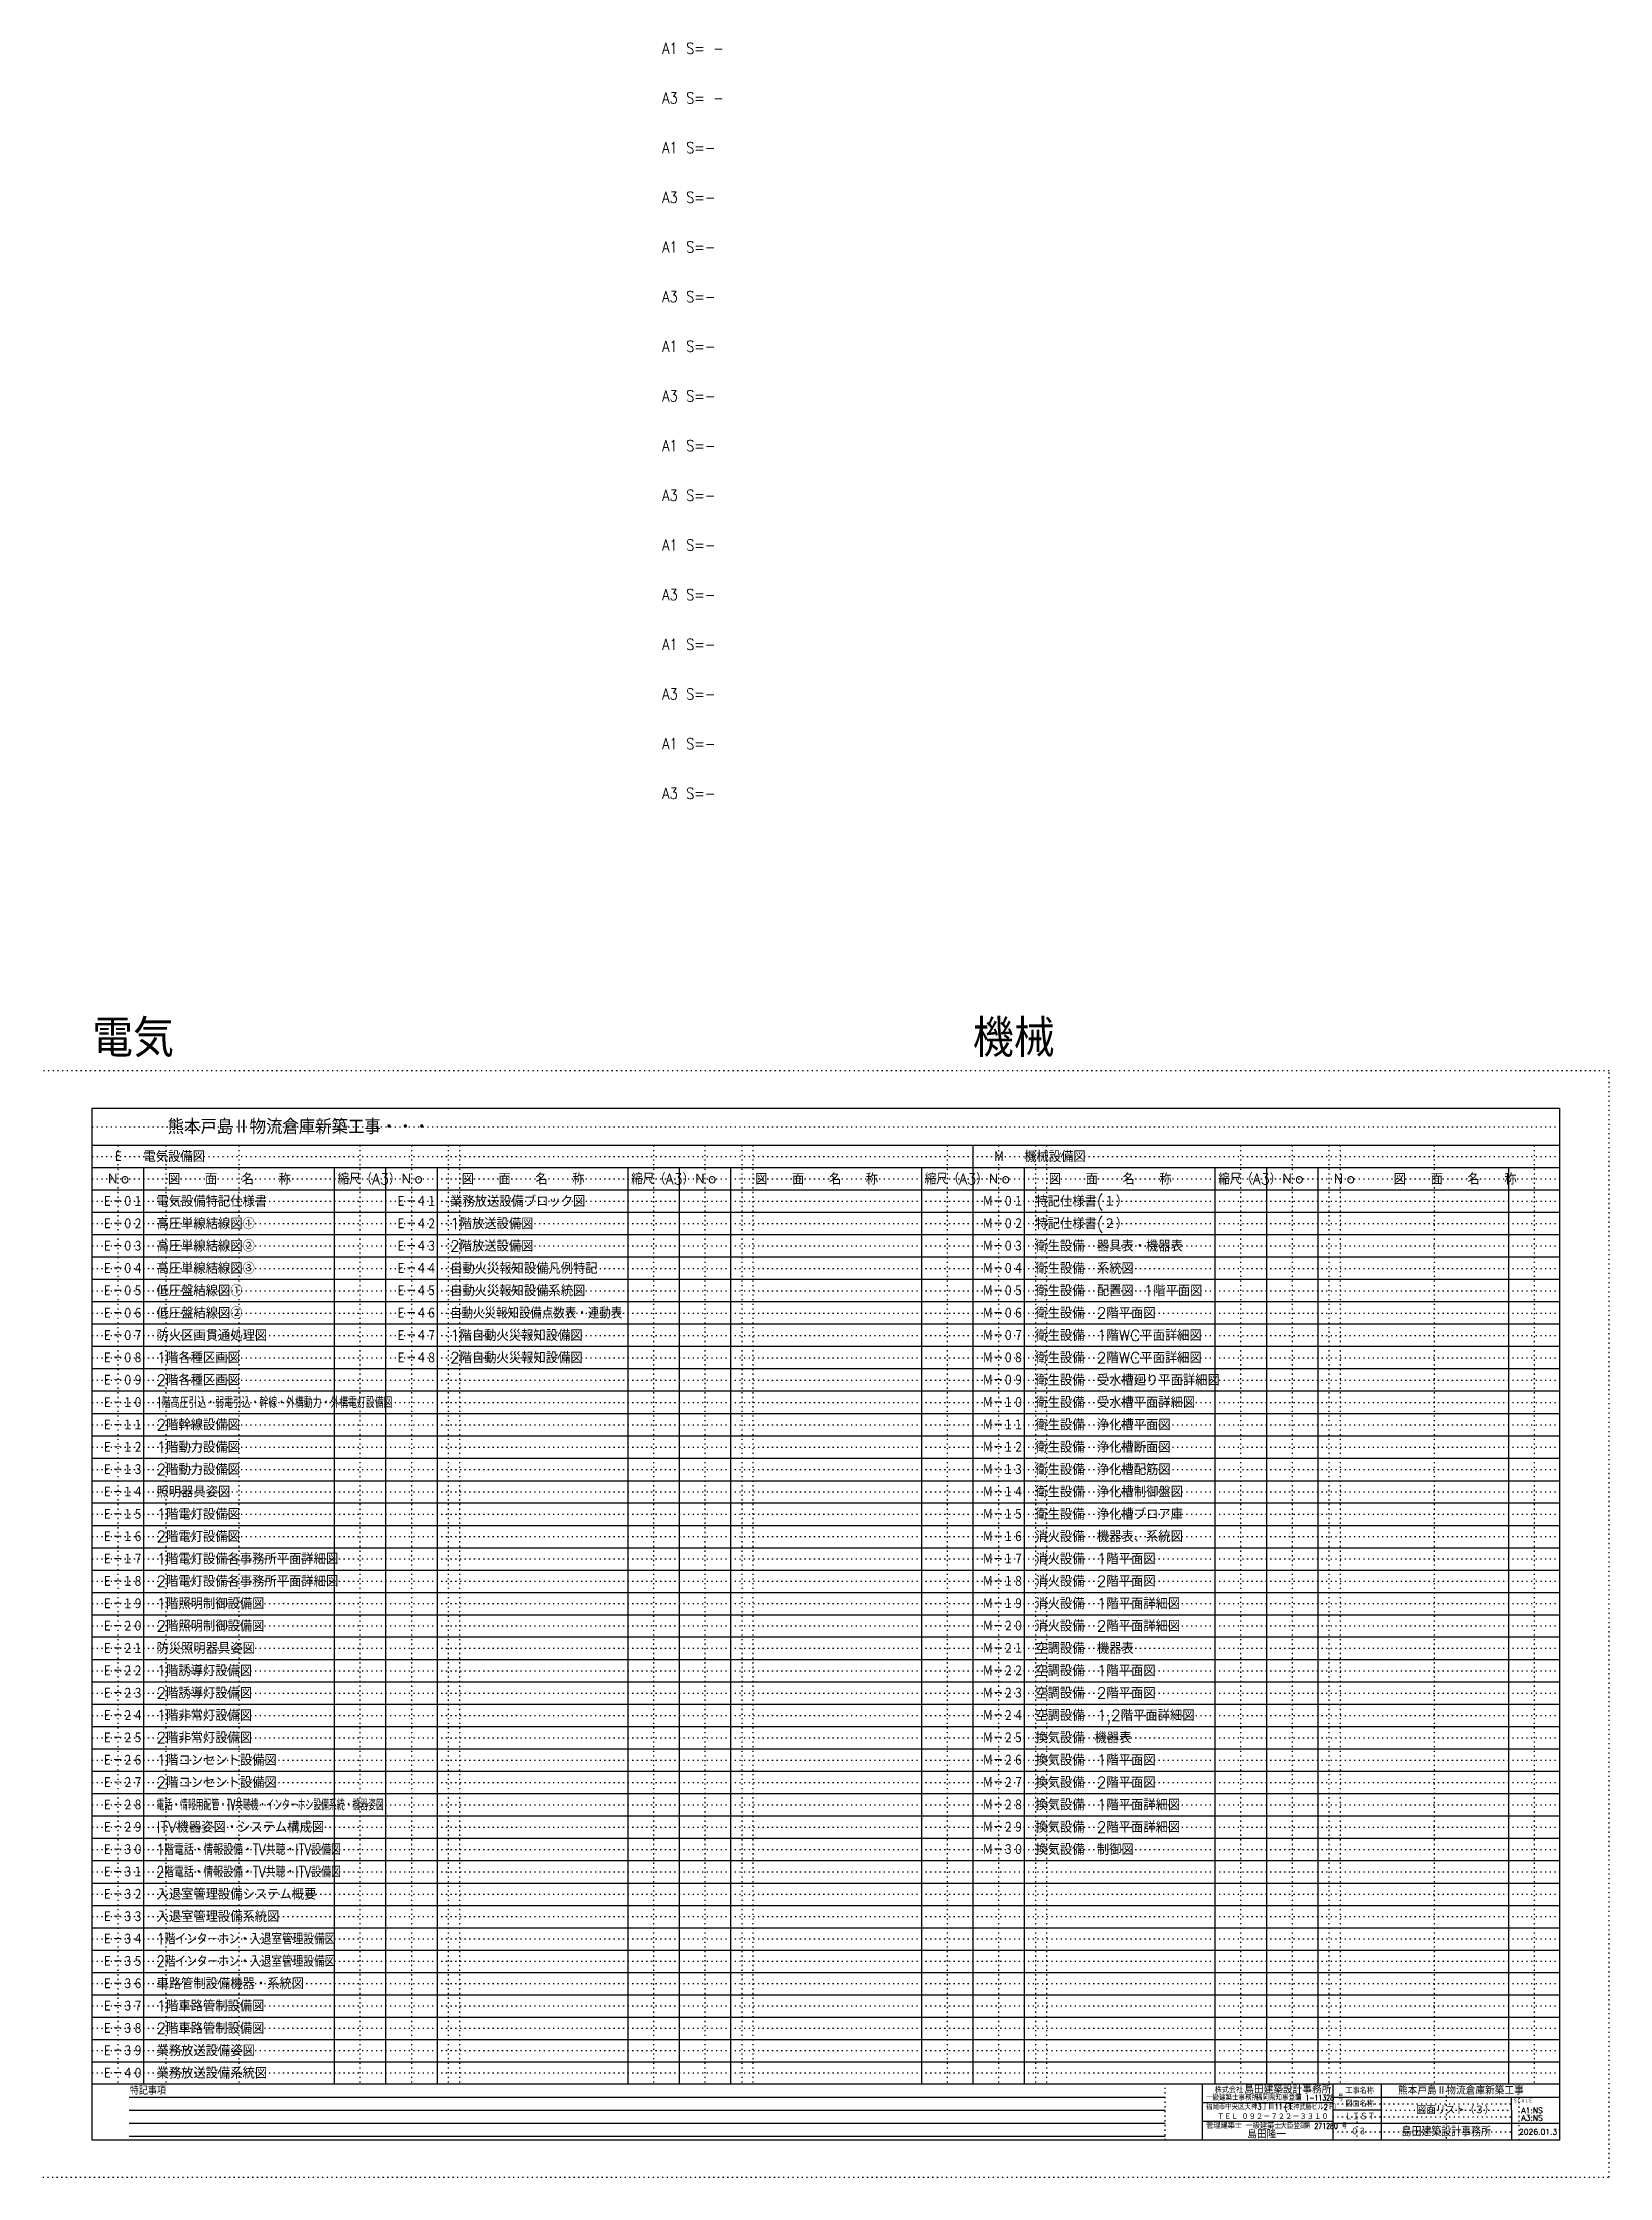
# Model space of a CAD drawing. Extents: x -3625 to 122525, y 27200 to 84500.
# Drawn here: x 80475 to 122525, y 27200 to 84500 of the extents above; entities that cross this region are included whole.
import ezdxf
from ezdxf.enums import TextEntityAlignment as Align

# ---------------------------------------------------------------- set-up
doc = ezdxf.new("R2010")
doc.units = 0
doc.header["$LTSCALE"] = 50
doc.header["$MEASUREMENT"] = 0
doc.linetypes.add('DOT', pattern=[2.5, 0.625, -1.875])
for name, color, linetype in [('99_頁番号', 4, 'CONTINUOUS'), ('_1-8_設備', 7, 'CONTINUOUS'), ('_F-0_補助線', 7, 'CONTINUOUS'), ('ADD_LINE', 7, 'CONTINUOUS')]:
    doc.layers.add(name, color=color, linetype=linetype)
doc.styles.add('DRACAD', font='txt', dxfattribs={"width": 0.85, "bigfont": 'extfont2'})
doc.styles.get("Standard").update_dxf_attribs({"font": 'txt', "bigfont": 'bigfont.shx'})

msp = doc.modelspace()

# ---------------------------------------------------------------- texts
at = {"layer": '99_頁番号', "style": 'DRACAD', "width": 0.85}
for s, p in [('A1 S= -', (97103, 84110)), ('A3 S= -', (97103, 82777)), ('A1 S=-', (97103, 81444)), ('A3 S=-', (97103, 80110)), ('A1 S=-', (97103, 78777)), ('A3 S=-', (97103, 77444)), ('A1 S=-', (97103, 76110)), ('A3 S=-', (97103, 74777)), ('A1 S=-', (97103, 73444)), ('A3 S=-', (97103, 72110)), ('A1 S=-', (97103, 70777)), ('A3 S=-', (97103, 69444)), ('A1 S=-', (97103, 68110)), ('A3 S=-', (97103, 66777)), ('A1 S=-', (97103, 65444)), ('A3 S=-', (97103, 64110))]:
    msp.add_text(s, height=300, dxfattribs=at).set_placement(p, align=Align.BOTTOM_LEFT)
at = {"layer": '_1-8_設備', "color": 211}
for s, p in [('電気', (81800, 57276)), ('機械', (105440, 57276))]:
    msp.add_text(s, height=1000, dxfattribs=at).set_placement(p)
at = {"layer": '_1-8_設備', "color": 4}
msp.add_text('熊本戸島Ⅱ物流倉庫新築工事・・・', height=400, dxfattribs=at).set_placement((83830, 55200))
at = {"layer": '_1-8_設備', "color": 7}
for s, width, p in [('Ｅ', 0.833333, (82365, 54450)), ('Ｍ', 0.833333, (106005, 54450)), ('縮尺（A3）', 0.933333, (88390, 53850)), ('縮尺（A3）', 0.933333, (96270, 53850)), ('縮尺（A3）', 0.933333, (104150, 53850)), ('縮尺（A3）', 0.933333, (112030, 53850)), ('Ｅ－０１', 0.833333, (82072, 53248)), ('Ｅ－４１', 0.833333, (89952, 53248)), ('Ｍ－０１', 0.833333, (105705, 53250)), ('Ｅ－０２', 0.833333, (82072, 52648)), ('Ｅ－４２', 0.833333, (89952, 52648)), ('Ｍ－０２', 0.833333, (105705, 52650)), ('Ｅ－０３', 0.833333, (82072, 52048)), ('Ｅ－４３', 0.833333, (89952, 52048)), ('Ｍ－０３', 0.833333, (105705, 52050)), ('Ｅ－０４', 0.833333, (82072, 51448)), ('Ｅ－４４', 0.833333, (89952, 51448)), ('Ｍ－０４', 0.833333, (105705, 51450)), ('Ｅ－０５', 0.833333, (82072, 50848)), ('Ｅ－４５', 0.833333, (89952, 50848)), ('Ｍ－０５', 0.833333, (105705, 50850)), ('Ｅ－０６', 0.833333, (82072, 50248)), ('Ｅ－４６', 0.833333, (89952, 50248)), ('自動火災報知設備点数表・連動表', 0.933333, (91410, 50250)), ('Ｍ－０６', 0.833333, (105705, 50250)), ('Ｅ－０７', 0.833333, (82072, 49648)), ('Ｅ－４７', 0.833333, (89952, 49648)), ('Ｍ－０７', 0.833333, (105705, 49650)), ('Ｅ－０８', 0.833333, (82072, 49048)), ('Ｅ－４８', 0.833333, (89952, 49048)), ('Ｍ－０８', 0.833333, (105705, 49050)), ('Ｅ－０９', 0.833333, (82072, 48448)), ('Ｍ－０９', 0.833333, (105705, 48450)), ('Ｅ－１０', 0.833333, (82072, 47848)), ('1階高圧引込・弱電引込・幹線・外構動力・外構電灯設備図', 0.566667, (83530, 47850)), ('Ｍ－１０', 0.833333, (105705, 47850)), ('Ｅ－１１', 0.833333, (82072, 47248)), ('Ｍ－１１', 0.833333, (105705, 47250)), ('Ｅ－１２', 0.833333, (82072, 46648)), ('Ｍ－１２', 0.833333, (105705, 46650)), ('Ｅ－１３', 0.833333, (82072, 46048)), ('Ｍ－１３', 0.833333, (105705, 46050)), ('Ｅ－１４', 0.833333, (82072, 45448)), ('Ｍ－１４', 0.833333, (105705, 45450)), ('Ｅ－１５', 0.833333, (82072, 44848)), ('Ｍ－１５', 0.833333, (105705, 44850)), ('Ｅ－１６', 0.833333, (82072, 44248)), ('Ｍ－１６', 0.833333, (105705, 44250)), ('Ｅ－１７', 0.833333, (82072, 43648)), ('Ｍ－１７', 0.833333, (105705, 43650)), ('Ｅ－１８', 0.833333, (82072, 43048)), ('Ｍ－１８', 0.833333, (105705, 43050)), ('Ｅ－１９', 0.833333, (82072, 42448)), ('Ｍ－１９', 0.833333, (105705, 42450)), ('Ｅ－２０', 0.833333, (82072, 41848)), ('Ｍ－２０', 0.833333, (105705, 41850)), ('Ｅ－２１', 0.833333, (82072, 41248)), ('Ｍ－２１', 0.833333, (105705, 41250)), ('Ｅ－２２', 0.833333, (82072, 40648)), ('Ｍ－２２', 0.833333, (105705, 40650)), ('Ｅ－２３', 0.833333, (82072, 40048)), ('Ｍ－２３', 0.833333, (105705, 40050)), ('Ｅ－２４', 0.833333, (82072, 39448)), ('Ｍ－２４', 0.833333, (105705, 39450)), ('Ｅ－２５', 0.833333, (82072, 38848)), ('Ｍ－２５', 0.833333, (105705, 38850)), ('Ｅ－２６', 0.833333, (82072, 38248)), ('Ｍ－２６', 0.833333, (105705, 38250)), ('Ｅ－２７', 0.833333, (82072, 37648)), ('Ｍ－２７', 0.833333, (105705, 37650)), ('Ｅ－２８', 0.833333, (82072, 37048)), ('電話・情報用配管・TV共聴機・インタ－ホン設備系統・機器姿図', 0.5, (83530, 37050)), ('Ｍ－２８', 0.833333, (105705, 37050)), ('Ｅ－２９', 0.833333, (82072, 36448)), ('Ｍ－２９', 0.833333, (105705, 36450)), ('Ｅ－３０', 0.833333, (82072, 35848)), ('1階電話・情報設備・TV共聴・ITV設備図', 0.8, (83530, 35850)), ('Ｍ－３０', 0.833333, (105705, 35850)), ('Ｅ－３１', 0.833333, (82072, 35248)), ('2階電話・情報設備・TV共聴・ITV設備図', 0.8, (83530, 35250)), ('Ｅ－３２', 0.833333, (82072, 34648)), ('Ｅ－３３', 0.833333, (82072, 34048)), ('Ｅ－３４', 0.833333, (82072, 33448)), ('1階インタ－ホン・入退室管理設備図', 0.866667, (83530, 33450)), ('Ｅ－３５', 0.833333, (82072, 32848)), ('2階インタ－ホン・入退室管理設備図', 0.866667, (83530, 32850)), ('Ｅ－３６', 0.833333, (82072, 32248)), ('Ｅ－３７', 0.833333, (82072, 31648)), ('Ｅ－３８', 0.833333, (82072, 31048)), ('Ｅ－３９', 0.833333, (82072, 30448)), ('Ｅ－４０', 0.833333, (82072, 29848))]:
    msp.add_text(s, height=300, dxfattribs=dict(at, width=width)).set_placement(p)
for s, p in [('電気設備図', (83180, 54450)), ('機械設備図', (106820, 54450)), ('Ｎｏ', (82190, 53850)), ('図\u3000\u3000面\u3000\u3000名\u3000\u3000称', (83839, 53847)), ('Ｎｏ', (90070, 53850)), ('図\u3000\u3000面\u3000\u3000名\u3000\u3000称', (91719, 53847)), ('Ｎｏ', (97950, 53850)), ('図\u3000\u3000面\u3000\u3000名\u3000\u3000称', (99599, 53847)), ('Ｎｏ', (105830, 53850)), ('図\u3000\u3000面\u3000\u3000名\u3000\u3000称', (107479, 53847)), ('Ｎｏ', (113710, 53850)), ('Ｎｏ', (115090, 53850)), ('図\u3000\u3000面\u3000\u3000名\u3000\u3000称', (116739, 53847)), ('電気設備特記仕様書', (83530, 53250)), ('業務放送設備ブロック図', (91410, 53250)), ('特記仕様書(１）', (107120, 53250)), ('高圧単線結線図①', (83530, 52650)), ('1階放送設備図', (91410, 52650)), ('特記仕様書(２）', (107120, 52650)), ('高圧単線結線図②', (83530, 52050)), ('2階放送設備図', (91410, 52050)), ('衛生設備\u3000器具表・機器表', (107120, 52050)), ('高圧単線結線図③', (83530, 51450)), ('自動火災報知設備凡例特記', (91410, 51450)), ('衛生設備\u3000系統図', (107120, 51450)), ('低圧盤結線図①', (83530, 50850)), ('自動火災報知設備系統図', (91410, 50850)), ('衛生設備\u3000配置図 1階平面図', (107120, 50850)), ('低圧盤結線図②', (83530, 50250)), ('衛生設備\u30002階平面図', (107120, 50250)), ('防火区画貫通処理図', (83530, 49650)), ('1階自動火災報知設備図', (91410, 49650)), ('衛生設備\u30001階WC平面詳細図', (107120, 49650)), ('1階各種区画図', (83530, 49050)), ('2階自動火災報知設備図', (91410, 49050)), ('衛生設備\u30002階WC平面詳細図', (107120, 49050)), ('2階各種区画図', (83530, 48450)), ('衛生設備\u3000受水槽廻り平面詳細図', (107120, 48450)), ('衛生設備\u3000受水槽平面詳細図', (107120, 47850)), ('2階幹線設備図', (83530, 47250)), ('衛生設備\u3000浄化槽平面図', (107120, 47250)), ('1階動力設備図', (83530, 46650)), ('衛生設備\u3000浄化槽断面図', (107120, 46650)), ('2階動力設備図', (83530, 46050)), ('衛生設備\u3000浄化槽配筋図', (107120, 46050)), ('照明器具姿図', (83530, 45450)), ('衛生設備\u3000浄化槽制御盤図', (107120, 45450)), ('1階電灯設備図', (83530, 44850)), ('衛生設備\u3000浄化槽ブロア庫', (107120, 44850)), ('2階電灯設備図', (83530, 44250)), ('消火設備\u3000機器表、系統図', (107120, 44250)), ('1階電灯設備各事務所平面詳細図', (83530, 43650)), ('消火設備\u30001階平面図', (107120, 43650)), ('2階電灯設備各事務所平面詳細図', (83530, 43050)), ('消火設備\u30002階平面図', (107120, 43050)), ('1階照明制御設備図', (83530, 42450)), ('消火設備\u30001階平面詳細図', (107120, 42450)), ('2階照明制御設備図', (83530, 41850)), ('消火設備\u30002階平面詳細図', (107120, 41850)), ('防災照明器具姿図', (83530, 41250)), ('空調設備\u3000機器表', (107120, 41250)), ('1階誘導灯設備図', (83530, 40650)), ('空調設備\u30001階平面図', (107120, 40650)), ('2階誘導灯設備図', (83530, 40050)), ('空調設備\u30002階平面図', (107120, 40050)), ('1階非常灯設備図', (83530, 39450)), ('空調設備\u30001,2階平面詳細図', (107120, 39450)), ('2階非常灯設備図', (83530, 38850)), ('換気設備 機器表', (107120, 38850)), ('1階コンセント設備図', (83530, 38250)), ('換気設備\u30001階平面図', (107120, 38250)), ('2階コンセント設備図', (83530, 37650)), ('換気設備\u30002階平面図', (107120, 37650)), ('換気設備\u30001階平面詳細図', (107120, 37050)), ('ITV機器姿図・システム構成図', (83530, 36450)), ('換気設備\u30002階平面詳細図', (107120, 36450)), ('換気設備\u3000制御図', (107120, 35850)), ('入退室管理設備システム概要', (83530, 34650)), ('入退室管理設備系統図', (83530, 34050)), ('車路管制設備機器・系統図', (83530, 32250)), ('1階車路管制設備図', (83530, 31650)), ('2階車路管制設備図', (83530, 31050)), ('業務放送設備姿図', (83530, 30450)), ('業務放送設備系統図', (83530, 29850))]:
    msp.add_text(s, height=300, dxfattribs=at).set_placement(p)
at = {"layer": '_F-0_補助線', "color": 7}
for s, height, width, p in [('特記事項', 200, 0.864583, (82814, 29421)), ('一級建築士事務所', 150, 0.833333, (111699, 29264)), ('株式会社', 150, 0.911458, (111931, 29469)), ('島田建築設計事務所', 200, 0.925926, (112729, 29452)), ('福岡県知事登録 ', 150, 0.833333, (113038, 29264)), ('第 1-11328 号', 150, 0.666667, (114122, 29262)), ('工事名称', 150, 0.911458, (115442, 29450)), ('図面名称', 150, 0.911458, (115442, 29100)), ('ＳＣＡＬＥ', 100, 0.733333, (119950, 29200)), ('福岡市中央区天神3丁目11-1', 150, 0.823529, (111696, 29018)), ('管理建築士', 150, 0.916667, (111705, 28512)), ('ＴＥＬ', 150, 0.902778, (112000, 28750)), ('０９２－７２２－３３１０', 150, 0.928819, (112650, 28750)), ('一級建築士', 150, 0.916667, (112763, 28506)), ('大臣登録 ', 150, 0.833333, (113696, 28505)), ('(天神武藤ビル2Ｆ）', 150, 0.775862, (113804, 29011)), ('第 271280 号', 150, 0.666667, (114360, 28505)), ('ＬＩＳＴ', 175, 0.833333, (115421, 28738)), ('０３', 175, 0.833333, (115592, 28338)), ('島田建築設計事務所', 250, 0.925926, (116951, 28300))]:
    msp.add_text(s, height=height, dxfattribs=dict(at, width=width)).set_placement(p)
for s, height, p in [('熊本戸島Ⅱ物流倉庫新築工事', 200, (116850, 29425)), ('図面リスト（３）', 200, (117350, 28900)), ('A1:NS', 150, (120163, 28920)), ('A3:NS', 150, (120163, 28720)), ('島田隆一', 200, (112809, 28250)), ('2026.01.31', 150, (120100, 28346))]:
    msp.add_text(s, height=height, dxfattribs=at).set_placement(p)

# ---------------------------------------------------------------- linework, layer by layer
at = {"layer": '_1-8_設備', "color": 3, "linetype": 'Continuous'}
for p, q in [((121200, 54900), (81800, 54900)), ((121200, 54900), (81800, 54900)), ((121200, 54900), (81800, 54900)), ((121200, 54300), (81800, 54300)), ((83180, 54300), (83180, 29700)), ((88300, 54300), (88300, 29700)), ((91060, 54300), (91060, 34500)), ((96180, 54300), (96180, 29700)), ((98940, 54300), (98940, 29700)), ((104060, 54300), (104060, 29700)), ((106820, 54300), (106820, 29700)), ((111940, 54300), (111940, 29700)), ((114700, 54300), (114700, 29700)), ((119820, 54300), (119820, 29700)), ((121200, 53700), (81800, 53700)), ((121200, 53100), (81800, 53100)), ((121200, 52500), (81800, 52500)), ((121200, 51900), (81800, 51900)), ((121200, 51300), (81800, 51300)), ((121200, 50700), (81800, 50700)), ((121200, 50100), (81800, 50100)), ((121200, 49500), (81800, 49500)), ((121200, 48900), (81800, 48900)), ((121200, 48300), (81800, 48300)), ((81800, 47700), (121200, 47700)), ((81800, 47100), (121200, 47100)), ((81800, 46500), (121200, 46500)), ((81800, 45900), (121200, 45900)), ((121200, 45300), (81800, 45300)), ((81800, 44700), (121200, 44700)), ((81800, 44100), (121200, 44100)), ((81800, 43500), (121200, 43500)), ((81800, 42900), (121200, 42900)), ((81800, 42300), (121200, 42300)), ((121200, 41700), (81800, 41700)), ((81800, 41100), (121200, 41100)), ((81800, 40500), (121200, 40500)), ((81800, 39900), (121200, 39900)), ((81800, 39300), (121200, 39300)), ((81800, 38700), (121200, 38700)), ((81800, 38100), (121200, 38100)), ((81800, 37500), (121200, 37500)), ((81800, 36900), (121200, 36900)), ((81800, 36300), (121200, 36300)), ((81800, 35700), (121200, 35700)), ((81800, 35100), (121200, 35100)), ((81800, 34500), (121200, 34500)), ((91060, 34500), (91060, 29700)), ((81800, 33900), (121200, 33900)), ((81800, 33300), (121200, 33300)), ((81800, 32700), (121200, 32700)), ((81800, 32100), (121200, 32100)), ((81800, 31500), (121200, 31500)), ((81800, 30900), (121200, 30900)), ((81800, 30300), (121200, 30300)), ((98940, 30300), (98940, 29700))]:
    msp.add_line(p, q, dxfattribs=at)
at = {"layer": '_1-8_設備', "color": 136, "linetype": 'Continuous'}
for p, q in [((105440, 54900), (105440, 29700)), ((89680, 54300), (89680, 29700)), ((97560, 54300), (97560, 29700)), ((113320, 54300), (113320, 29700))]:
    msp.add_line(p, q, dxfattribs=at)
at = {"layer": '_F-0_補助線', "color": 160, "linetype": 'Continuous'}
for p, q in [((81800, 28200), (81800, 55900)), ((81800, 55900), (121200, 55900)), ((121200, 28200), (121200, 55900)), ((121200, 29700), (81800, 29700)), ((111600, 29700), (111600, 28200)), ((115100, 29700), (115100, 28200)), ((115100, 29350), (121200, 29350)), ((116400, 29700), (116400, 28200)), ((119900, 29000), (119900, 29350)), ((115100, 29200), (111600, 29200)), ((115100, 28700), (111600, 28700)), ((116400, 29000), (115100, 29000)), ((119900, 29000), (119900, 28200)), ((121200, 28200), (81800, 28200)), ((115100, 28650), (121200, 28650))]:
    msp.add_line(p, q, dxfattribs=at)
at = {"layer": '_F-0_補助線', "color": 7, "linetype": 'Continuous'}
for p, q in [((82800, 29351), (110600, 29351)), ((82800, 29001), (110600, 29001)), ((82800, 28651), (110600, 28651)), ((82800, 28301), (110600, 28301))]:
    msp.add_line(p, q, dxfattribs=at)
at = {"layer": 'ADD_LINE', "color": 7, "linetype": 'DOT'}
for p, q in [((122525, 56900), (80475, 56900)), ((122525, 27200), (122525, 56900)), ((110600, 28200), (110600, 29700)), ((80475, 27200), (122525, 27200))]:
    msp.add_line(p, q, dxfattribs=at)
at = {"layer": 'ADD_LINE', "color": 211, "linetype": 'DOT'}
for p, q in [((81800, 55400), (121200, 55400)), ((81800, 54600), (121200, 54600)), ((82490, 54900), (82490, 29700)), ((83780, 54900), (83780, 29700)), ((85740, 54900), (85740, 29700)), ((88990, 54900), (88990, 29700)), ((90370, 54900), (90370, 29700)), ((91360, 54900), (91360, 29700)), ((91660, 54900), (91660, 29700)), ((96870, 54900), (96870, 29700)), ((98250, 54900), (98250, 29700)), ((99240, 54900), (99240, 29700)), ((99540, 54900), (99540, 29700)), ((104750, 54900), (104750, 29700)), ((106130, 54900), (106130, 29700)), ((107120, 54900), (107120, 29700)), ((107420, 54900), (107420, 29700)), ((112630, 54900), (112630, 29700)), ((114010, 54900), (114010, 29700)), ((115000, 54900), (115000, 29700)), ((115300, 54900), (115300, 29700)), ((117820, 54900), (117820, 29700)), ((120510, 54900), (120510, 29700)), ((81800, 54000), (121200, 54000)), ((81800, 53400), (121200, 53400)), ((81800, 52800), (121200, 52800)), ((81800, 52200), (121200, 52200)), ((81800, 51600), (121200, 51600)), ((81800, 51000), (121200, 51000)), ((81800, 50400), (121200, 50400)), ((81800, 49800), (121200, 49800)), ((81800, 49200), (121200, 49200)), ((81800, 48600), (121200, 48600)), ((81800, 48000), (121200, 48000)), ((81800, 47400), (121200, 47400)), ((81800, 46800), (121200, 46800)), ((81800, 46200), (121200, 46200)), ((81800, 45600), (121200, 45600)), ((81800, 45000), (121200, 45000)), ((81800, 44400), (121200, 44400)), ((81800, 43800), (121200, 43800)), ((81800, 43200), (121200, 43200)), ((81800, 42600), (121200, 42600)), ((81800, 42000), (121200, 42000)), ((81800, 41400), (121200, 41400)), ((81800, 41400), (121200, 41400)), ((81800, 40800), (121200, 40800)), ((81800, 40200), (121200, 40200)), ((81800, 39600), (121200, 39600)), ((81800, 39000), (121200, 39000)), ((81800, 38400), (121200, 38400)), ((81800, 37800), (121200, 37800)), ((81800, 37200), (121200, 37200)), ((81800, 36600), (121200, 36600)), ((81800, 36000), (121200, 36000)), ((81800, 35400), (121200, 35400)), ((81800, 34800), (121200, 34800)), ((81800, 34200), (121200, 34200)), ((81800, 33600), (121200, 33600)), ((81800, 33000), (121200, 33000)), ((81800, 32400), (121200, 32400)), ((81800, 31800), (121200, 31800)), ((81800, 31200), (121200, 31200)), ((81800, 30600), (121200, 30600)), ((81800, 30000), (121200, 30000)), ((118150, 29525), (118150, 28200)), ((115100, 29175), (119900, 29175)), ((115100, 28825), (119900, 28825)), ((115750, 28825), (115750, 28200)), ((116400, 29000), (119900, 29000)), ((115100, 28425), (119900, 28425))]:
    msp.add_line(p, q, dxfattribs=at)
at = {"layer": 'ADD_LINE', "color": 136, "linetype": 'DOT'}
msp.add_line((120100, 29350), (120100, 28200), dxfattribs=at)

msp.set_redraw_order([(e.dxf.handle, doc.entitydb.next_handle()) for e in msp.query("TEXT MTEXT ATTDEF DIMENSION ARC_DIMENSION")])  # texts and dimensions are drawn at this point

doc.saveas('drawing.dxf')
